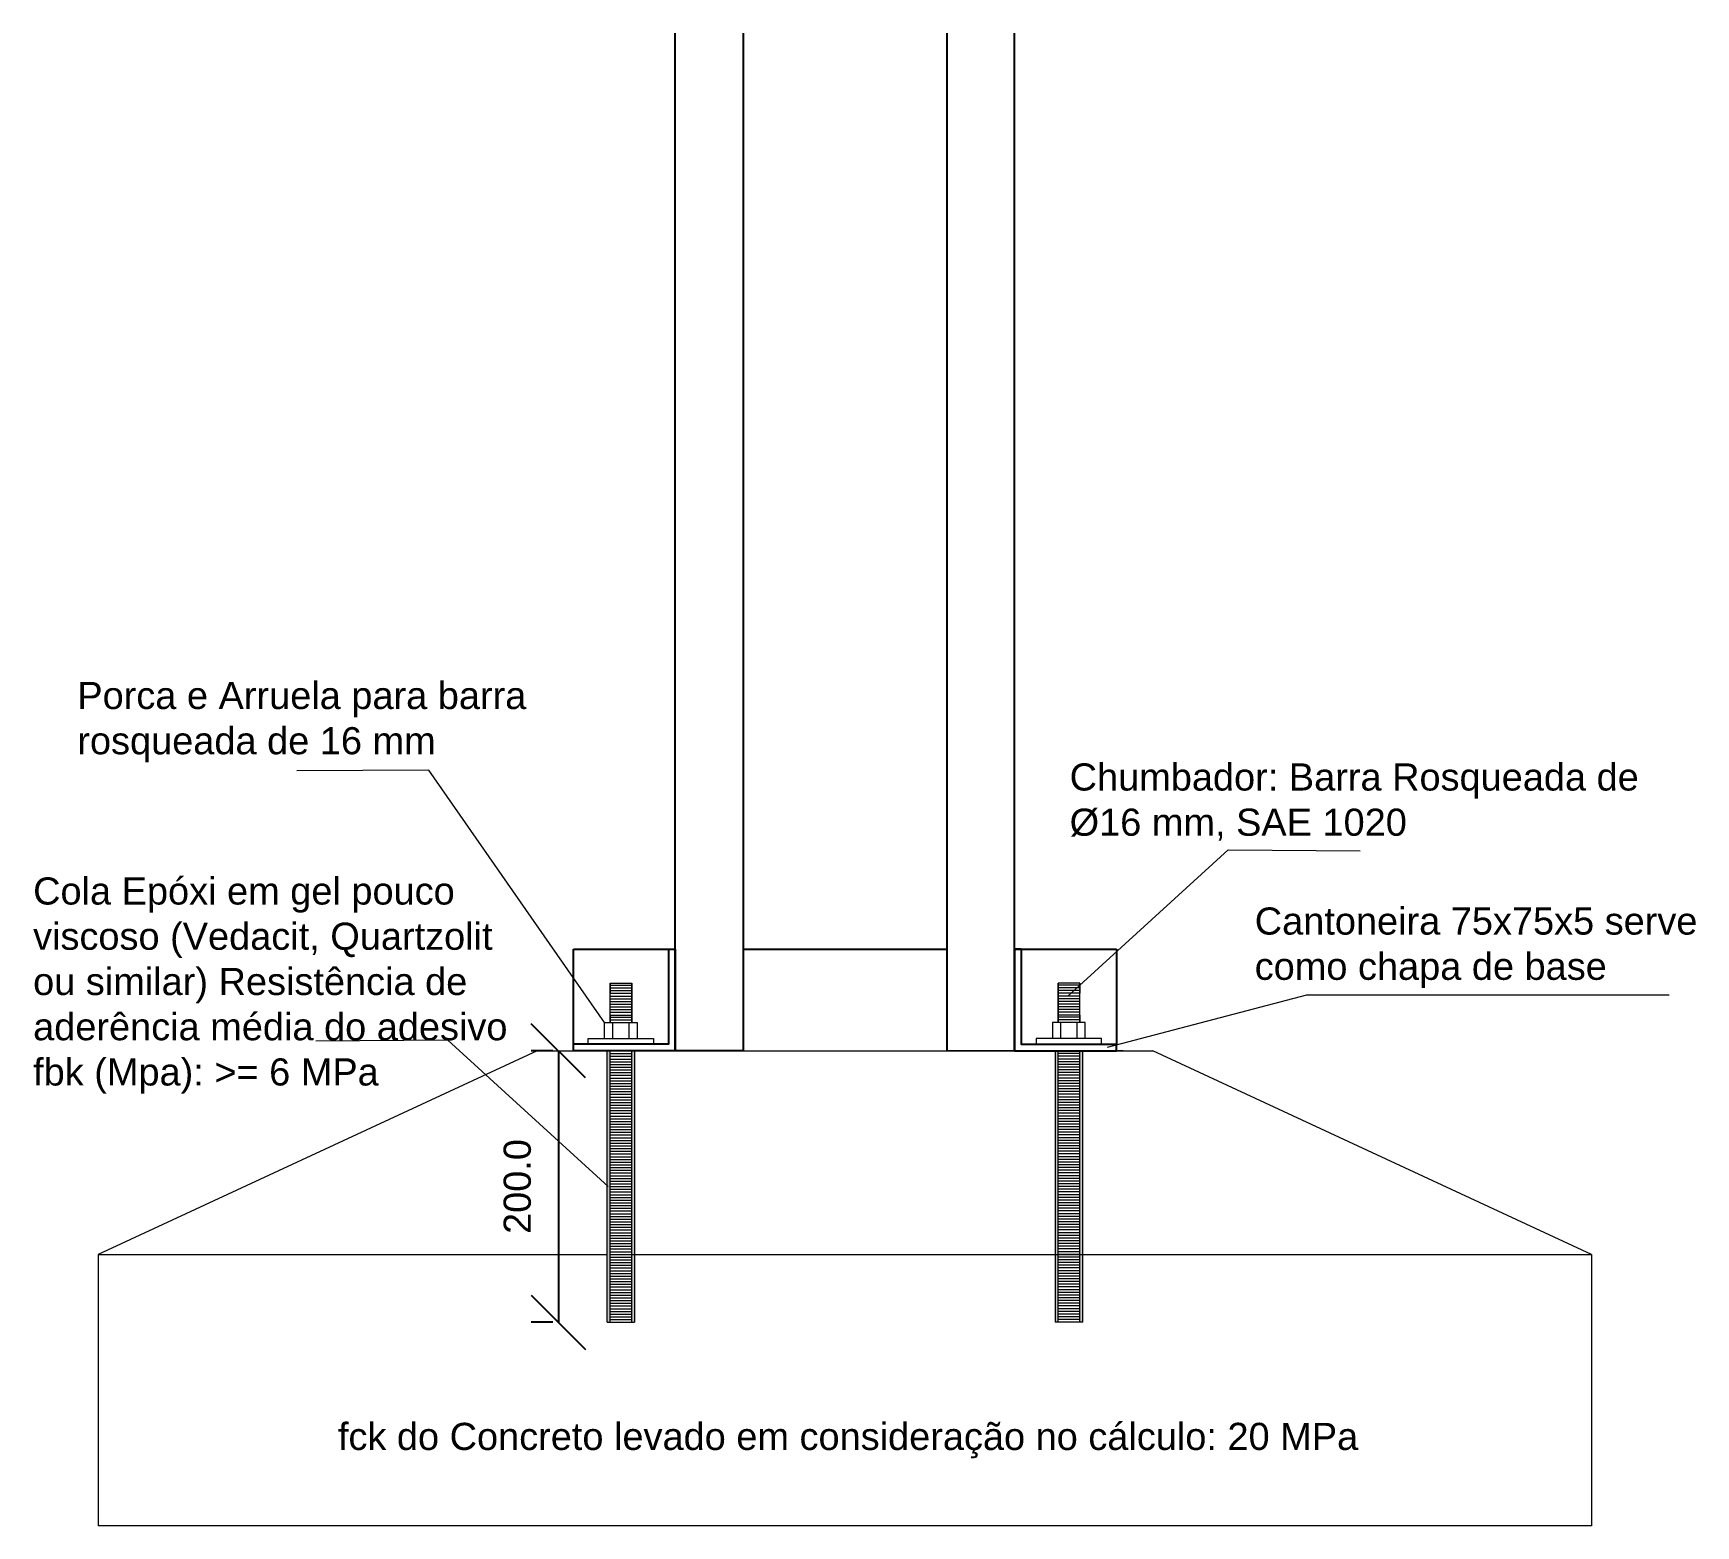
# Model space of a CAD drawing. Header units: millimetres. Extents: x 357 to 945, y 547 to 720.
# Drawn here: x 631.359 to 632.584, y 678.381 to 679.481 of the extents above; entities that cross this region are included whole.
import ezdxf
from ezdxf.enums import TextEntityAlignment as Align

# ---------------------------------------------------------------- set-up
doc = ezdxf.new("R2010")
doc.units = ezdxf.units.MM
doc.header["$PDMODE"] = 34
for name, color, linetype, lineweight in [('ANC_COTAS', 7, 'Continuous', 9), ('ANC_DESENHO', 7, 'Continuous', 9), ('ANC_TEXTOS', 7, 'Continuous', 9), ('Dibujo_Geometria', 2, 'Continuous', 9)]:
    doc.layers.add(name, color=color, linetype=linetype, lineweight=lineweight)
doc.layers.add('LCL - COTAS', color=30, linetype='Continuous')
doc.styles.add('Arial', font='arial.ttf')
doc.styles.get("Standard").update_dxf_attribs({"font": 'arial.ttf'})
doc.dimstyles.new('1-100', dxfattribs={"dimscale": 2, "dimtxt": 0.04, "dimasz": 0.05, "dimexe": 0.05, "dimexo": 0.1, "dimgap": 0.03, "dimtad": 1, "dimzin": 1, "dimdsep": 46, "dimtxsty": 'Arial', "dimblk": 'OBLIQUE', "dimcen": 0, "dimclrd": 256, "dimclre": 256, "dimclrt": 256, "dimadec": 0, "dimazin": 0, "dimtfac": 1, "dimtofl": 0, "dimtmove": 2, "dimatfit": 3, "dimldrblk": 'OBLIQUE', "dimfxl": 0.04, "dimtolj": 1, "dimtzin": 1, "dimarcsym": 0})

msp = doc.modelspace()

# ---------------------------------------------------------------- texts
at = {"layer": 'ANC_TEXTOS'}
msp.add_text('fck do Concreto levado em consideração no cálculo: 20 MPa', height=0.02, dxfattribs=at).set_placement((631.58326, 678.45723), align=Align.TOP_LEFT)
at = {"layer": 'ANC_TEXTOS', "char_height": 0.02}
for s, width, insert, attachment_point in [('Porca e Arruela para barra rosqueada de 16 mm', 0.3524251, (631.3913, 679.0033), 1), ('\\pxql;Chumbador: Barra Rosqueada de %%C16 mm, SAE 1020', 0.42227, (632.54456, 678.94324), 3), ('Cola Epóxi em gel pouco viscoso (Vedacit, Quartzolit ou similar) Resistência de aderência média do adesivo fbk (Mpa): >= 6 MPa', 0.3524251, (631.35873, 678.85921), 1), ('\\pxql;Cantoneira 75x75x5 serve como chapa de base', 0.3534693, (632.61213, 678.83706), 3)]:
    msp.add_mtext_dynamic_manual_height_columns(s, width=width, gutter_width=2.51785, heights=[0], dxfattribs=dict(at, insert=insert, attachment_point=attachment_point))

# ---------------------------------------------------------------- blocks, each defined once
blk = doc.blocks.new('_OBLIQUE')
at = {"color": 0, "linetype": 'ByBlock', "lineweight": -2}
blk.add_line((-0.5, -0.5), (0.5, 0.5), dxfattribs=at)
blk = doc.blocks.new('*D181')
at = {"layer": 'Defpoints', "color": 0, "transparency": 16777216}
for p in [(631.7815, 678.7314), (631.7457, 678.5314), (631.7815, 678.5314)]:
    blk.add_point(p, dxfattribs=at)
at = {"layer": 'LCL - COTAS', "lineweight": -2, "transparency": 16777216}
for p, q in [((631.7415, 678.7314), (631.7257, 678.7314)), ((631.7457, 678.7314), (631.7457, 678.5314)), ((631.7415, 678.5314), (631.7257, 678.5314))]:
    blk.add_line(p, q, dxfattribs=at)
at = {"layer": 'LCL - COTAS', "lineweight": -2, "transparency": 16777216, "xscale": 0.04, "yscale": 0.04, "zscale": 0.04}
for p, rotation in [((631.7457, 678.7314), 90), ((631.7457, 678.5314), 270)]:
    blk.add_blockref('_OBLIQUE', p, dxfattribs=dict(at, rotation=rotation))
at = {"layer": 'LCL - COTAS', "transparency": 16777216, "insert": (631.7155, 678.6314), "char_height": 0.02, "attachment_point": 5, "rotation": 90, "style": 'Arial'}
blk.add_mtext('\\A1;200.0', dxfattribs=at)

# ---------------------------------------------------------------- dimensions: what is measured, and where the dimension line sits
at = {"layer": 'LCL - COTAS'}
dim = msp.add_linear_dim(base=(631.74571, 678.53137), p1=(631.78155, 678.73137), p2=(631.78155, 678.53137), angle=90, dimstyle='1-100', override={"dimtxt": 0.01, "dimasz": 0.02, "dimexe": 0.01, "dimexo": 0.02, "dimgap": 0.01, "dimdec": 1, "dimlfac": 1000}, dxfattribs=at)
dim.commit()
dim.dimension.update_dxf_attribs({"geometry": '*D181', "text_midpoint": (631.71549, 678.63137)})

# ---------------------------------------------------------------- hatches: boundary and pattern name
at = {"layer": 'ANC_COTAS'}
h = msp.add_hatch(color=1, dxfattribs=at)
h.dxf.hatch_style = 1
h.paths.add_polyline_path([(631.78374, 678.73137), (631.78155, 678.73137), (631.78155, 678.68637), (631.78374, 678.68637)])
h.paths.add_polyline_path([(631.78374, 678.68637), (631.78155, 678.68637), (631.78155, 678.64778), (631.78374, 678.64778)])
h.paths.add_polyline_path([(631.78374, 678.64778), (631.78155, 678.64778), (631.78155, 678.53137), (631.78374, 678.53137)])
h.paths.add_polyline_path([(631.80179, 678.58137), (631.79974, 678.58137), (631.79974, 678.53137), (631.80179, 678.53137)])
h.paths.add_polyline_path([(631.80179, 678.64778), (631.79974, 678.64778), (631.79974, 678.58137), (631.80179, 678.58137)])
edge = h.paths.add_edge_path()
edge.add_arc((631.80674, 678.67637), 0.005, 180, 188.17549, ccw=False)
edge.add_line((631.80174, 678.67637), (631.79974, 678.67637))
edge.add_line((631.79974, 678.67637), (631.79974, 678.64778))
edge.add_line((631.79974, 678.64778), (631.80179, 678.64778))
edge.add_line((631.80179, 678.64778), (631.80179, 678.67566))
edge = h.paths.add_edge_path()
edge.add_line((631.80179, 678.68637), (631.79974, 678.68637))
edge.add_line((631.79974, 678.68637), (631.79974, 678.67637))
edge.add_line((631.79974, 678.67637), (631.80174, 678.67637))
edge.add_arc((631.80674, 678.67637), 0.005, 171.82451, 180, ccw=False)
edge.add_line((631.80179, 678.67708), (631.80179, 678.68637))
h.paths.add_polyline_path([(631.80179, 678.73137), (631.79974, 678.73137), (631.79974, 678.68637), (631.80179, 678.68637)])
h = msp.add_hatch(color=1, dxfattribs=at)
h.dxf.hatch_style = 1
h.paths.add_polyline_path([(632.11374, 678.73137), (632.11169, 678.73137), (632.11169, 678.68637), (632.11374, 678.68637)])
h.paths.add_polyline_path([(632.13194, 678.73137), (632.12974, 678.73137), (632.12974, 678.68637), (632.13194, 678.68637)])
h.paths.add_polyline_path([(632.13194, 678.68637), (632.12974, 678.68637), (632.12974, 678.64778), (632.13194, 678.64778)])
h.paths.add_polyline_path([(632.11374, 678.67637), (632.11174, 678.67637, -0.0356874), (632.11169, 678.67566), (632.11169, 678.64778), (632.11374, 678.64778)])
h.paths.add_polyline_path([(632.11374, 678.68637), (632.11169, 678.68637), (632.11169, 678.67708, -0.0356874), (632.11174, 678.67637), (632.11374, 678.67637)])
h.paths.add_polyline_path([(632.13194, 678.64778), (632.12974, 678.64778), (632.12974, 678.58137), (632.13194, 678.58137)])
h.paths.add_polyline_path([(632.11374, 678.64778), (632.11169, 678.64778), (632.11169, 678.58137), (632.11374, 678.58137)])
h.paths.add_polyline_path([(632.11374, 678.58137), (632.11169, 678.58137), (632.11169, 678.57817), (632.11374, 678.57817)])
h.paths.add_polyline_path([(632.13194, 678.58137), (632.12974, 678.58137), (632.12974, 678.57817), (632.13194, 678.57817)])
h.paths.add_polyline_path([(632.13194, 678.57817), (632.12974, 678.57817), (632.12974, 678.53137), (632.13194, 678.53137)])
h.paths.add_polyline_path([(632.11374, 678.57817), (632.11169, 678.57817), (632.11169, 678.53137), (632.11374, 678.53137)])
at = {"layer": 'LCL - COTAS'}
h = msp.add_hatch(dxfattribs=at)
h.set_pattern_fill('ANSI31', color=256, scale=200)
h.paths.add_polyline_path([(631.83174, 678.80637), (631.82677, 678.80637), (631.82677, 678.73637), (631.75677, 678.73637), (631.75677, 678.73137), (631.83174, 678.73137)])
h.paths.add_polyline_path([(632.15672, 678.73637), (632.08672, 678.73637), (632.08672, 678.80637), (632.08174, 678.80637), (632.08174, 678.73137), (632.15672, 678.73137)])

# ---------------------------------------------------------------- linework, layer by layer
at = {"layer": 'ANC_COTAS'}
for points in [[(631.78155, 678.53137), (631.78155, 678.73137), (631.80179, 678.73137), (631.80179, 678.53137)], [(632.13194, 678.53137), (632.13194, 678.73137), (632.11169, 678.73137), (632.11169, 678.53137)]]:
    msp.add_lwpolyline(points, dxfattribs=at)
at = {"layer": 'ANC_DESENHO'}
for p, q in [((631.78374, 678.75237), (631.78374, 678.78137)), ((631.78374, 678.77978), (631.79974, 678.77978)), ((631.79974, 678.75737), (631.79974, 678.78137)), ((631.79974, 678.78137), (631.79974, 678.75237)), ((632.11374, 678.75737), (632.11374, 678.78137)), ((632.11374, 678.78137), (632.11374, 678.75237)), ((632.12974, 678.77978), (632.11374, 678.77978)), ((632.12974, 678.75237), (632.12974, 678.78137)), ((631.78374, 678.77778), (631.79974, 678.77778)), ((631.78374, 678.77578), (631.79974, 678.77578)), ((631.78374, 678.77178), (631.79974, 678.77178)), ((631.78374, 678.76978), (631.79974, 678.76978)), ((631.78374, 678.76778), (631.79974, 678.76778)), ((632.12974, 678.77778), (632.11374, 678.77778)), ((632.12974, 678.77578), (632.11374, 678.77578)), ((632.12974, 678.77178), (632.11374, 678.77178)), ((632.12974, 678.76978), (632.11374, 678.76978)), ((632.12974, 678.76778), (632.11374, 678.76778)), ((631.78374, 678.76578), (631.79974, 678.76578)), ((631.78374, 678.76378), (631.79974, 678.76378)), ((631.78374, 678.76178), (631.79974, 678.76178)), ((631.78374, 678.75978), (631.79974, 678.75978)), ((631.78374, 678.75778), (631.79974, 678.75778)), ((631.78374, 678.7562), (631.79974, 678.7562)), ((631.78374, 678.7542), (631.79974, 678.7542)), ((632.12974, 678.76578), (632.11374, 678.76578)), ((632.12974, 678.76378), (632.11374, 678.76378)), ((632.12974, 678.76178), (632.11374, 678.76178)), ((632.12974, 678.75978), (632.11374, 678.75978)), ((632.12974, 678.75778), (632.11374, 678.75778)), ((632.12974, 678.7562), (632.11374, 678.7562)), ((632.12974, 678.7542), (632.11374, 678.7542)), ((631.78574, 678.74037), (631.78574, 678.75237)), ((631.79774, 678.74037), (631.79774, 678.75237)), ((632.11574, 678.74037), (632.11574, 678.75237)), ((632.12774, 678.74037), (632.12774, 678.75237)), ((631.77974, 678.74037), (631.80374, 678.74037)), ((631.78374, 678.74037), (631.79974, 678.74037)), ((631.78374, 678.74037), (631.79974, 678.74037)), ((631.78374, 678.53137), (631.78374, 678.73137)), ((631.79974, 678.53137), (631.79974, 678.73137)), ((632.11374, 678.73137), (632.08174, 678.73137)), ((632.13374, 678.74037), (632.10974, 678.74037)), ((632.12974, 678.74037), (632.11374, 678.74037)), ((632.12974, 678.74037), (632.11374, 678.74037)), ((632.11374, 678.53137), (632.11374, 678.73137)), ((632.16174, 678.73137), (632.11374, 678.73137)), ((632.12974, 678.73137), (632.11374, 678.73137)), ((632.12974, 678.53137), (632.12974, 678.73137)), ((631.78374, 678.72937), (631.79974, 678.72937)), ((631.78374, 678.72737), (631.79974, 678.72737)), ((631.78374, 678.72537), (631.79974, 678.72537)), ((631.78374, 678.72337), (631.79974, 678.72337)), ((631.78374, 678.72137), (631.79974, 678.72137)), ((631.78374, 678.71937), (631.79974, 678.71937)), ((631.78374, 678.71737), (631.79974, 678.71737)), ((632.12974, 678.72937), (632.11374, 678.72937)), ((632.12974, 678.72737), (632.11374, 678.72737)), ((632.12974, 678.72537), (632.11374, 678.72537)), ((632.12974, 678.72337), (632.11374, 678.72337)), ((632.12974, 678.72137), (632.11374, 678.72137)), ((632.12974, 678.71937), (632.11374, 678.71937)), ((632.12974, 678.71737), (632.11374, 678.71737)), ((631.78374, 678.71537), (631.79974, 678.71537)), ((631.78374, 678.71337), (631.79974, 678.71337)), ((631.78374, 678.71137), (631.79974, 678.71137)), ((631.78374, 678.70937), (631.79974, 678.70937)), ((631.78374, 678.70737), (631.79974, 678.70737)), ((631.78374, 678.70537), (631.79974, 678.70537)), ((632.12974, 678.71537), (632.11374, 678.71537)), ((632.12974, 678.71337), (632.11374, 678.71337)), ((632.12974, 678.71137), (632.11374, 678.71137)), ((632.12974, 678.70937), (632.11374, 678.70937)), ((632.12974, 678.70737), (632.11374, 678.70737)), ((632.12974, 678.70537), (632.11374, 678.70537)), ((631.78374, 678.70337), (631.79974, 678.70337)), ((631.78374, 678.70137), (631.79974, 678.70137)), ((631.78374, 678.69937), (631.79974, 678.69937)), ((631.78374, 678.69737), (631.79974, 678.69737)), ((631.78374, 678.69537), (631.79974, 678.69537)), ((631.78374, 678.69337), (631.79974, 678.69337)), ((632.12974, 678.70337), (632.11374, 678.70337)), ((632.12974, 678.70137), (632.11374, 678.70137)), ((632.12974, 678.69937), (632.11374, 678.69937)), ((632.12974, 678.69737), (632.11374, 678.69737)), ((632.12974, 678.69537), (632.11374, 678.69537)), ((632.12974, 678.69337), (632.11374, 678.69337)), ((631.78374, 678.69137), (631.79974, 678.69137)), ((631.78374, 678.68937), (631.79974, 678.68937)), ((631.78374, 678.68737), (631.79974, 678.68737)), ((631.78374, 678.68537), (631.79974, 678.68537)), ((631.78374, 678.68337), (631.79974, 678.68337)), ((631.78374, 678.68137), (631.79974, 678.68137)), ((632.12974, 678.69137), (632.11374, 678.69137)), ((632.12974, 678.68937), (632.11374, 678.68937)), ((632.12974, 678.68737), (632.11374, 678.68737)), ((632.12974, 678.68537), (632.11374, 678.68537)), ((632.12974, 678.68337), (632.11374, 678.68337)), ((632.12974, 678.68137), (632.11374, 678.68137)), ((631.78374, 678.67937), (631.79974, 678.67937)), ((631.78374, 678.67737), (631.79974, 678.67737)), ((631.78374, 678.67537), (631.79974, 678.67537)), ((631.78374, 678.67337), (631.79974, 678.67337)), ((631.78374, 678.67137), (631.79974, 678.67137)), ((631.78374, 678.66937), (631.79974, 678.66937)), ((632.12974, 678.67937), (632.11374, 678.67937)), ((632.12974, 678.67737), (632.11374, 678.67737)), ((632.12974, 678.67537), (632.11374, 678.67537)), ((632.12974, 678.67337), (632.11374, 678.67337)), ((632.12974, 678.67137), (632.11374, 678.67137)), ((632.12974, 678.66937), (632.11374, 678.66937)), ((631.78374, 678.66737), (631.79974, 678.66737)), ((631.78374, 678.66537), (631.79974, 678.66537)), ((631.78374, 678.66337), (631.79974, 678.66337)), ((631.78374, 678.66137), (631.79974, 678.66137)), ((631.78374, 678.65937), (631.79974, 678.65937)), ((631.78374, 678.65737), (631.79974, 678.65737)), ((632.12974, 678.66737), (632.11374, 678.66737)), ((632.12974, 678.66537), (632.11374, 678.66537)), ((632.12974, 678.66337), (632.11374, 678.66337)), ((632.12974, 678.66137), (632.11374, 678.66137)), ((632.12974, 678.65937), (632.11374, 678.65937)), ((632.12974, 678.65737), (632.11374, 678.65737)), ((631.78374, 678.65537), (631.79974, 678.65537)), ((631.78374, 678.65337), (631.79974, 678.65337)), ((631.78374, 678.65137), (631.79974, 678.65137)), ((631.78374, 678.64937), (631.79974, 678.64937)), ((631.78374, 678.64737), (631.79974, 678.64737)), ((631.78374, 678.64537), (631.79974, 678.64537)), ((632.12974, 678.65537), (632.11374, 678.65537)), ((632.12974, 678.65337), (632.11374, 678.65337)), ((632.12974, 678.65137), (632.11374, 678.65137)), ((632.12974, 678.64937), (632.11374, 678.64937)), ((632.12974, 678.64737), (632.11374, 678.64737)), ((632.12974, 678.64537), (632.11374, 678.64537)), ((631.78374, 678.64337), (631.79974, 678.64337)), ((631.78374, 678.64137), (631.79974, 678.64137)), ((631.78374, 678.63937), (631.79974, 678.63937)), ((631.78374, 678.63737), (631.79974, 678.63737)), ((631.78374, 678.63537), (631.79974, 678.63537)), ((631.78374, 678.63337), (631.79974, 678.63337)), ((632.12974, 678.64337), (632.11374, 678.64337)), ((632.12974, 678.64137), (632.11374, 678.64137)), ((632.12974, 678.63937), (632.11374, 678.63937)), ((632.12974, 678.63737), (632.11374, 678.63737)), ((632.12974, 678.63537), (632.11374, 678.63537)), ((632.12974, 678.63337), (632.11374, 678.63337)), ((631.78374, 678.63137), (631.79974, 678.63137)), ((631.78374, 678.62937), (631.79974, 678.62937)), ((631.78374, 678.62737), (631.79974, 678.62737)), ((631.78374, 678.62537), (631.79974, 678.62537)), ((631.78374, 678.62337), (631.79974, 678.62337)), ((631.78374, 678.62137), (631.79974, 678.62137)), ((631.78374, 678.61937), (631.79974, 678.61937)), ((632.12974, 678.63137), (632.11374, 678.63137)), ((632.12974, 678.62937), (632.11374, 678.62937)), ((632.12974, 678.62737), (632.11374, 678.62737)), ((632.12974, 678.62537), (632.11374, 678.62537)), ((632.12974, 678.62337), (632.11374, 678.62337)), ((632.12974, 678.62137), (632.11374, 678.62137)), ((632.12974, 678.61937), (632.11374, 678.61937)), ((631.78374, 678.61737), (631.79974, 678.61737)), ((631.78374, 678.61537), (631.79974, 678.61537)), ((631.78374, 678.61337), (631.79974, 678.61337)), ((631.78374, 678.61137), (631.79974, 678.61137)), ((631.78374, 678.60937), (631.79974, 678.60937)), ((631.78374, 678.60737), (631.79974, 678.60737)), ((632.12974, 678.61737), (632.11374, 678.61737)), ((632.12974, 678.61537), (632.11374, 678.61537)), ((632.12974, 678.61337), (632.11374, 678.61337)), ((632.12974, 678.61137), (632.11374, 678.61137)), ((632.12974, 678.60937), (632.11374, 678.60937)), ((632.12974, 678.60737), (632.11374, 678.60737)), ((631.78374, 678.60537), (631.79974, 678.60537)), ((631.78374, 678.60337), (631.79974, 678.60337)), ((631.78374, 678.60137), (631.79974, 678.60137)), ((631.78374, 678.59937), (631.79974, 678.59937)), ((631.78374, 678.59737), (631.79974, 678.59737)), ((631.78374, 678.59537), (631.79974, 678.59537)), ((632.12974, 678.60537), (632.11374, 678.60537)), ((632.12974, 678.60337), (632.11374, 678.60337)), ((632.12974, 678.60137), (632.11374, 678.60137)), ((632.12974, 678.59937), (632.11374, 678.59937)), ((632.12974, 678.59737), (632.11374, 678.59737)), ((632.12974, 678.59537), (632.11374, 678.59537)), ((631.78374, 678.59337), (631.79974, 678.59337)), ((631.78374, 678.59137), (631.79974, 678.59137)), ((631.78374, 678.58937), (631.79974, 678.58937)), ((631.78374, 678.58737), (631.79974, 678.58737)), ((631.78374, 678.58537), (631.79974, 678.58537)), ((631.78374, 678.58337), (631.79974, 678.58337)), ((632.12974, 678.59337), (632.11374, 678.59337)), ((632.12974, 678.59137), (632.11374, 678.59137)), ((632.12974, 678.58937), (632.11374, 678.58937)), ((632.12974, 678.58737), (632.11374, 678.58737)), ((632.12974, 678.58537), (632.11374, 678.58537)), ((632.12974, 678.58337), (632.11374, 678.58337)), ((631.78374, 678.58137), (631.79974, 678.58137)), ((631.78374, 678.57937), (631.79974, 678.57937)), ((631.78374, 678.57737), (631.79974, 678.57737)), ((631.78374, 678.57537), (631.79974, 678.57537)), ((631.78374, 678.57337), (631.79974, 678.57337)), ((631.78374, 678.57137), (631.79974, 678.57137)), ((632.12974, 678.58137), (632.11374, 678.58137)), ((632.12974, 678.57937), (632.11374, 678.57937)), ((632.12974, 678.57737), (632.11374, 678.57737)), ((632.12974, 678.57537), (632.11374, 678.57537)), ((632.12974, 678.57337), (632.11374, 678.57337)), ((632.12974, 678.57137), (632.11374, 678.57137)), ((631.78374, 678.56937), (631.79974, 678.56937)), ((631.78374, 678.56737), (631.79974, 678.56737)), ((631.78374, 678.56537), (631.79974, 678.56537)), ((631.78374, 678.56337), (631.79974, 678.56337)), ((631.78374, 678.56137), (631.79974, 678.56137)), ((631.78374, 678.55937), (631.79974, 678.55937)), ((632.12974, 678.56937), (632.11374, 678.56937)), ((632.12974, 678.56737), (632.11374, 678.56737)), ((632.12974, 678.56537), (632.11374, 678.56537)), ((632.12974, 678.56337), (632.11374, 678.56337)), ((632.12974, 678.56137), (632.11374, 678.56137)), ((632.12974, 678.55937), (632.11374, 678.55937)), ((631.78374, 678.55737), (631.79974, 678.55737)), ((631.78374, 678.55537), (631.79974, 678.55537)), ((631.78374, 678.55337), (631.79974, 678.55337)), ((631.78374, 678.55137), (631.79974, 678.55137)), ((631.78374, 678.54937), (631.79974, 678.54937)), ((631.78374, 678.54737), (631.79974, 678.54737)), ((632.12974, 678.55737), (632.11374, 678.55737)), ((632.12974, 678.55537), (632.11374, 678.55537)), ((632.12974, 678.55337), (632.11374, 678.55337)), ((632.12974, 678.55137), (632.11374, 678.55137)), ((632.12974, 678.54937), (632.11374, 678.54937)), ((632.12974, 678.54737), (632.11374, 678.54737)), ((631.78374, 678.54537), (631.79974, 678.54537)), ((631.78374, 678.54337), (631.79974, 678.54337)), ((631.78374, 678.54137), (631.79974, 678.54137)), ((631.78374, 678.53937), (631.79974, 678.53937)), ((631.78374, 678.53737), (631.79974, 678.53737)), ((631.78374, 678.53537), (631.79974, 678.53537)), ((632.12974, 678.54537), (632.11374, 678.54537)), ((632.12974, 678.54337), (632.11374, 678.54337)), ((632.12974, 678.54137), (632.11374, 678.54137)), ((632.12974, 678.53937), (632.11374, 678.53937)), ((632.12974, 678.53737), (632.11374, 678.53737)), ((632.12974, 678.53537), (632.11374, 678.53537)), ((631.78155, 678.53137), (631.80179, 678.53137)), ((631.78374, 678.53337), (631.79974, 678.53337)), ((632.13194, 678.53137), (632.11169, 678.53137)), ((632.12974, 678.53337), (632.11374, 678.53337))]:
    msp.add_line(p, q, dxfattribs=at)
for points in [[(631.78374, 678.75737), (631.78374, 678.78137), (631.79974, 678.78137)], [(631.78374, 678.78137), (631.78374, 678.77378), (631.79974, 678.77378), (631.79974, 678.78137)], [(632.12974, 678.75737), (632.12974, 678.78137), (632.11374, 678.78137)], [(632.12974, 678.78137), (632.12974, 678.77378), (632.11374, 678.77378), (632.11374, 678.78137)], [(631.78374, 678.75778), (631.78374, 678.75237)], [(631.79974, 678.75237), (631.79974, 678.75778)], [(632.11374, 678.75237), (632.11374, 678.75778)], [(632.12974, 678.75778), (632.12974, 678.75237)], [(631.77974, 678.74037), (631.77974, 678.75237), (631.80374, 678.75237), (631.80374, 678.74037)], [(632.13374, 678.74037), (632.13374, 678.75237), (632.10974, 678.75237), (632.10974, 678.74037)], [(631.76774, 678.73637), (631.76774, 678.74037), (631.81574, 678.74037), (631.81574, 678.73637)], [(632.11374, 678.73137), (632.08174, 678.73137)], [(632.14574, 678.73637), (632.14574, 678.74037), (632.09774, 678.74037), (632.09774, 678.73637)]]:
    msp.add_lwpolyline(points, dxfattribs=at)
at = {"layer": 'ANC_TEXTOS'}
for points in [[(631.77974, 678.75237), (631.65025, 678.93836), (631.55294, 678.93764)], [(632.12088, 678.77178), (632.23904, 678.8796), (632.33636, 678.87888)], [(632.15022, 678.73412), (632.29696, 678.77263), (632.5639, 678.77263)], [(631.7824, 678.63137), (631.66424, 678.73919), (631.56693, 678.73847)]]:
    msp.add_lwpolyline(points, dxfattribs=at)
at = {"layer": 'Dibujo_Geometria'}
for p, q in [((631.72996, 678.73137), (631.40674, 678.58137)), ((631.72996, 678.73137), (632.18352, 678.73137)), ((632.08174, 678.73137), (632.03174, 678.73137)), ((632.50674, 678.58137), (632.18352, 678.73137)), ((631.40674, 678.58137), (631.78155, 678.58137)), ((631.40674, 678.58137), (631.40674, 678.38137)), ((631.79974, 678.58137), (632.50674, 678.58137)), ((632.50674, 678.58137), (632.50674, 678.38137)), ((632.50674, 678.38137), (631.40674, 678.38137))]:
    msp.add_line(p, q, dxfattribs=at)
at = {"layer": 'LCL - COTAS'}
for p, q in [((631.88174, 679.48137), (631.88174, 678.73137)), ((632.03174, 679.48137), (632.03174, 678.73137)), ((632.08174, 678.73137), (632.08174, 679.48137)), ((631.75674, 678.73137), (631.75674, 678.80637)), ((631.75674, 678.80637), (631.83177, 678.80637)), ((631.88174, 678.80637), (632.03174, 678.80637)), ((632.08172, 678.80637), (632.15674, 678.80637)), ((632.15674, 678.80637), (632.15674, 678.73637))]:
    msp.add_line(p, q, dxfattribs=at)
for points in [[(631.88174, 678.73137), (631.83174, 678.73137), (631.83174, 679.48137)], [(631.82677, 678.80637), (631.83177, 678.80637), (631.83177, 678.73137), (631.75677, 678.73137), (631.75677, 678.73637)], [(631.82677, 678.80637), (631.82677, 678.73637), (631.75677, 678.73637)], [(632.08672, 678.80637), (632.08172, 678.80637), (632.08172, 678.73137), (632.15672, 678.73137), (632.15672, 678.73637)], [(632.08672, 678.80637), (632.08672, 678.73637), (632.15672, 678.73637)]]:
    msp.add_lwpolyline(points, dxfattribs=at)

msp.set_redraw_order([(e.dxf.handle, doc.entitydb.next_handle()) for e in msp.query("TEXT MTEXT ATTDEF DIMENSION ARC_DIMENSION")])  # texts and dimensions are drawn at this point

doc.saveas('drawing.dxf')
